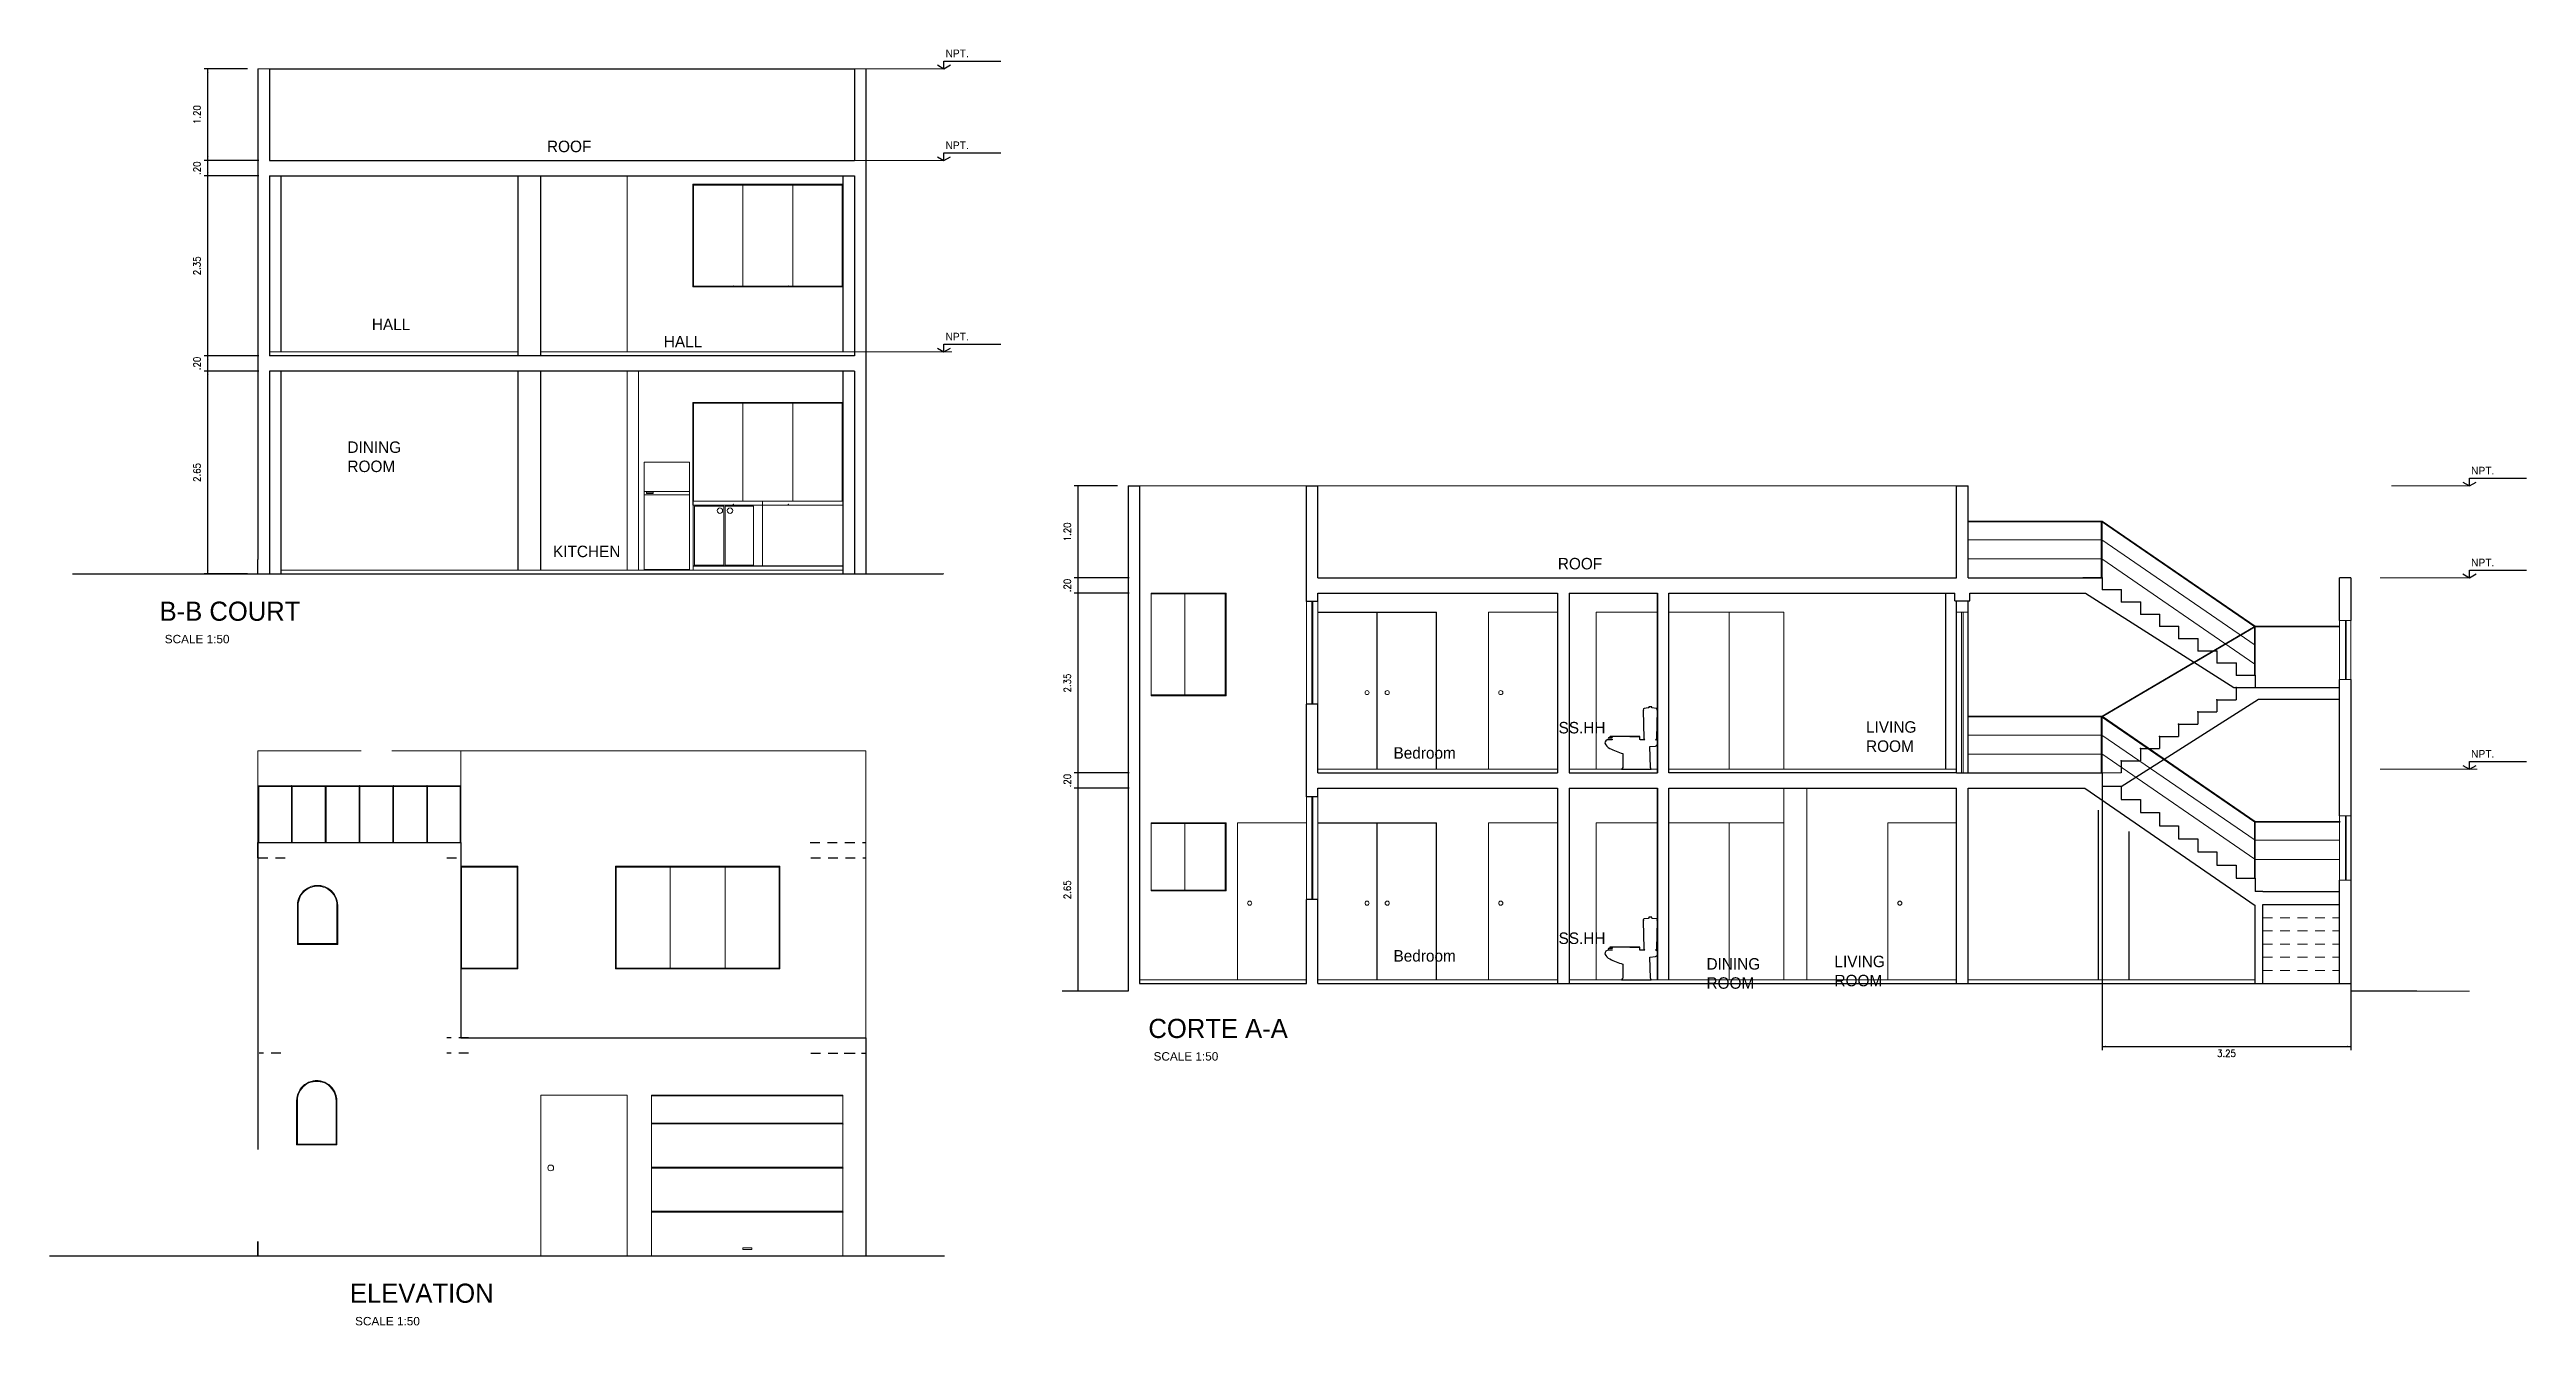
# Model space of a CAD drawing. Header units: millimetres. Extents: x -1414 to 2664, y 674 to 1517.
# Drawn here: x 1382.15 to 1414.5, y 816.61 to 833.28 of the extents above; entities that cross this region are included whole.
import ezdxf
from ezdxf.enums import TextEntityAlignment as Align

# ---------------------------------------------------------------- set-up
doc = ezdxf.new("R2010")
doc.units = ezdxf.units.MM
doc.header["$LTSCALE"] = 0.01
doc.linetypes.add('DASHED', pattern=[19.05, 12.7, -6.35])
doc.layers.get('0').update_dxf_attribs({"linetype": 'CONTINUOUS'})
for name, color, linetype, lineweight in [('.01', 1, 'CONTINUOUS', 9), ('.1', 2, 'CONTINUOUS', 13), ('Casco', 7, 'CONTINUOUS', 20), ('E PLANTA TECHO', 8, 'CONTINUOUS', 13), ('gradas', 131, 'CONTINUOUS', 13), ('MOBILIARIO', 250, 'CONTINUOUS', 9), ('MURO', 5, 'CONTINUOUS', 50)]:
    doc.layers.add(name, color=color, linetype=linetype, lineweight=lineweight)
for name, color, linetype in [('.2', 2, 'CONTINUOUS'), ('0.25', 5, 'CONTINUOUS'), ('06', 6, 'CONTINUOUS'), ('2', 2, 'CONTINUOUS'), ('IE-ALU', 3, 'CONTINUOUS'), ('PISO', 1, 'CONTINUOUS')]:
    doc.layers.add(name, color=color, linetype=linetype)
doc.layers.add('EQUIPAMIENTO', color=139, linetype='CONTINUOUS', lineweight=15, true_color=0x1d4e5d)
doc.styles.add('ARIAL-1', font='ARIAL-1')
doc.styles.add('NOTAS', font='NOTAS')
doc.styles.get("Standard").update_dxf_attribs({"font": 'STANDARD'})
doc.styles.add('TEXTO', font='TEXTO')
doc.styles.add('titulo', font='titulo')
doc.dimstyles.get("Standard").update_dxf_attribs({"dimscale": 0.05, "dimtxt": 1.8, "dimasz": 1, "dimexe": 1, "dimexo": 1, "dimgap": 0.9, "dimtad": 0, "dimtoh": 1, "dimzin": 4, "dimdsep": 46, "dimcen": 0.09, "dimclrd": 2, "dimclre": 1, "dimclrt": 3, "dimadec": 0, "dimazin": 0, "dimtfac": 1, "dimtdec": 4, "dimtofl": 0, "dimtmove": 0, "dimatfit": 3, "dimfxl": 0.05, "dimtolj": 1, "dimtzin": 0, "dimarcsym": 0})

msp = doc.modelspace()

# ---------------------------------------------------------------- texts
at = {"style": 'NOTAS'}
for p in [(1393.851, 833.175), (1393.851, 831.975), (1393.851, 829.476), (1413.775, 827.726), (1413.775, 826.526), (1413.775, 824.027)]:
    msp.add_text('NPT.', height=0.1, dxfattribs=at).set_placement(p)
at = {"layer": '2', "char_height": 0.15, "attachment_point": 1, "style": 'TEXTO'}
for s, insert, width in [('ROOF', (1388.646, 832.085), 0.46667), ('HALL', (1386.359, 829.761), 0.46667), ('HALL', (1390.172, 829.536), 0.46667), ('DINING ROOM', (1386.04, 828.157), 1.24583), ('KITCHEN', (1388.725, 826.796), 0.76667), ('ROOF', (1401.848, 826.636), 0.46667), ('\\pxqc;SS.HH', (1401.585, 824.494), 1.15833), ('LIVING ROOM', (1405.873, 824.503), 1.24583), ('Bedroom', (1399.702, 824.164), 0.8), ('\\pxqc;SS.HH', (1401.585, 821.744), 1.15833), ('Bedroom', (1399.702, 821.514), 0.8), ('DINING ROOM', (1403.79, 821.409), 1.24583), ('LIVING ROOM', (1405.461, 821.441), 1.24583)]:
    msp.add_mtext(s, dxfattribs=dict(at, insert=insert, width=width))
at = {"layer": 'gradas', "char_height": 0.25, "attachment_point": 1, "style": 'titulo'}
for s, insert, width in [('B-B COURT', (1383.587, 826.065), 1.82639), ('CORTE A-A', (1396.501, 820.616), 1.85417), ('ELEVATION', (1386.073, 817.158), 1.75)]:
    msp.add_mtext(s, dxfattribs=dict(at, insert=insert, width=width))
at = {"layer": 'MOBILIARIO', "style": 'ARIAL-1'}
for p in [(1384.5, 825.521), (1397.414, 820.071), (1386.986, 816.613)]:
    msp.add_text('SCALE 1:50', height=0.11, dxfattribs=at).set_placement(p, align=Align.RIGHT)

# ---------------------------------------------------------------- blocks, each defined once
blk = doc.blocks.new('*D41')
at = {"layer": '.1', "color": 1, "linetype": 'ByBlock', "lineweight": -2}
for p, q in [((1384.885, 829.076), (1384.167, 829.076)), ((1384.735, 826.426), (1384.167, 826.426))]:
    blk.add_line(p, q, dxfattribs=at)
at = {"layer": '.1', "color": 2, "linetype": 'ByBlock', "lineweight": -2}
blk.add_line((1384.217, 826.426), (1384.217, 829.076), dxfattribs=at)
for points in [[(1384.217, 829.076), (1384.226, 829.026), (1384.209, 829.026)], [(1384.217, 826.426), (1384.209, 826.476), (1384.226, 826.476)]]:
    blk.add_solid(points, dxfattribs=at)
at = {"layer": '.1', "color": 3, "linetype": 'CONTINUOUS', "lineweight": -2, "insert": (1384.076, 827.751), "char_height": 0.09, "width": 0.21, "attachment_point": 5, "rotation": 90}
blk.add_mtext('2.65', dxfattribs=at)
blk = doc.blocks.new('*D42')
at = {"layer": '.1', "color": 1, "linetype": 'ByBlock', "lineweight": -2}
for p, q in [((1384.885, 829.276), (1384.167, 829.276)), ((1384.885, 829.076), (1384.167, 829.076))]:
    blk.add_line(p, q, dxfattribs=at)
at = {"layer": '.1', "color": 2, "linetype": 'ByBlock', "lineweight": -2}
blk.add_line((1384.217, 829.076), (1384.217, 829.276), dxfattribs=at)
for points in [[(1384.217, 829.276), (1384.226, 829.226), (1384.209, 829.226)], [(1384.217, 829.076), (1384.209, 829.126), (1384.226, 829.126)]]:
    blk.add_solid(points, dxfattribs=at)
at = {"layer": '.1', "color": 3, "linetype": 'CONTINUOUS', "lineweight": -2, "insert": (1384.076, 829.176), "char_height": 0.09, "width": 0.14, "attachment_point": 5, "rotation": 90}
blk.add_mtext('.20', dxfattribs=at)
blk = doc.blocks.new('*D43')
at = {"layer": '.1', "color": 1, "linetype": 'ByBlock', "lineweight": -2}
for p, q in [((1384.885, 831.625), (1384.167, 831.625)), ((1384.885, 829.276), (1384.167, 829.276))]:
    blk.add_line(p, q, dxfattribs=at)
at = {"layer": '.1', "color": 2, "linetype": 'ByBlock', "lineweight": -2}
blk.add_line((1384.217, 829.276), (1384.217, 831.625), dxfattribs=at)
for points in [[(1384.217, 831.625), (1384.226, 831.575), (1384.209, 831.575)], [(1384.217, 829.276), (1384.209, 829.326), (1384.226, 829.326)]]:
    blk.add_solid(points, dxfattribs=at)
at = {"layer": '.1', "color": 3, "linetype": 'CONTINUOUS', "lineweight": -2, "insert": (1384.076, 830.451), "char_height": 0.09, "width": 0.21, "attachment_point": 5, "rotation": 90}
blk.add_mtext('2.35', dxfattribs=at)
blk = doc.blocks.new('*D44')
at = {"layer": '.1', "color": 1, "linetype": 'ByBlock', "lineweight": -2}
for p, q in [((1384.885, 831.825), (1384.167, 831.825)), ((1384.885, 831.625), (1384.167, 831.625))]:
    blk.add_line(p, q, dxfattribs=at)
at = {"layer": '.1', "color": 2, "linetype": 'ByBlock', "lineweight": -2}
blk.add_line((1384.217, 831.625), (1384.217, 831.825), dxfattribs=at)
for points in [[(1384.217, 831.825), (1384.226, 831.775), (1384.209, 831.775)], [(1384.217, 831.625), (1384.209, 831.675), (1384.226, 831.675)]]:
    blk.add_solid(points, dxfattribs=at)
at = {"layer": '.1', "color": 3, "linetype": 'CONTINUOUS', "lineweight": -2, "insert": (1384.076, 831.725), "char_height": 0.09, "width": 0.14, "attachment_point": 5, "rotation": 90}
blk.add_mtext('.20', dxfattribs=at)
blk = doc.blocks.new('*D45')
at = {"layer": '.1', "color": 1, "linetype": 'ByBlock', "lineweight": -2}
for p, q in [((1384.735, 833.025), (1384.167, 833.025)), ((1384.885, 831.825), (1384.167, 831.825))]:
    blk.add_line(p, q, dxfattribs=at)
at = {"layer": '.1', "color": 2, "linetype": 'ByBlock', "lineweight": -2}
blk.add_line((1384.217, 831.825), (1384.217, 833.025), dxfattribs=at)
for points in [[(1384.217, 833.025), (1384.226, 832.975), (1384.209, 832.975)], [(1384.217, 831.825), (1384.209, 831.875), (1384.226, 831.875)]]:
    blk.add_solid(points, dxfattribs=at)
at = {"layer": '.1', "color": 3, "linetype": 'CONTINUOUS', "lineweight": -2, "insert": (1384.076, 832.425), "char_height": 0.09, "width": 0.19, "attachment_point": 5, "rotation": 90}
blk.add_mtext('1.20', dxfattribs=at)
blk = doc.blocks.new('*D46')
at = {"layer": '.1', "color": 1, "linetype": 'ByBlock', "lineweight": -2}
for p, q in [((1396.249, 823.627), (1395.532, 823.627)), ((1396.099, 820.977), (1395.532, 820.977))]:
    blk.add_line(p, q, dxfattribs=at)
at = {"layer": '.1', "color": 2, "linetype": 'ByBlock', "lineweight": -2}
blk.add_line((1395.582, 820.977), (1395.582, 823.627), dxfattribs=at)
for points in [[(1395.582, 823.627), (1395.59, 823.577), (1395.573, 823.577)], [(1395.582, 820.977), (1395.573, 821.027), (1395.59, 821.027)]]:
    blk.add_solid(points, dxfattribs=at)
at = {"layer": '.1', "color": 3, "linetype": 'CONTINUOUS', "lineweight": -2, "insert": (1395.441, 822.302), "char_height": 0.09, "width": 0.21, "attachment_point": 5, "rotation": 90}
blk.add_mtext('2.65', dxfattribs=at)
blk = doc.blocks.new('*D47')
at = {"layer": '.1', "color": 1, "linetype": 'ByBlock', "lineweight": -2}
for p, q in [((1396.249, 823.827), (1395.532, 823.827)), ((1396.249, 823.627), (1395.532, 823.627))]:
    blk.add_line(p, q, dxfattribs=at)
at = {"layer": '.1', "color": 2, "linetype": 'ByBlock', "lineweight": -2}
blk.add_line((1395.582, 823.627), (1395.582, 823.827), dxfattribs=at)
for points in [[(1395.582, 823.827), (1395.59, 823.777), (1395.573, 823.777)], [(1395.582, 823.627), (1395.573, 823.677), (1395.59, 823.677)]]:
    blk.add_solid(points, dxfattribs=at)
at = {"layer": '.1', "color": 3, "linetype": 'CONTINUOUS', "lineweight": -2, "insert": (1395.441, 823.727), "char_height": 0.09, "width": 0.14, "attachment_point": 5, "rotation": 90}
blk.add_mtext('.20', dxfattribs=at)
blk = doc.blocks.new('*D48')
at = {"layer": '.1', "color": 1, "linetype": 'ByBlock', "lineweight": -2}
for p, q in [((1396.249, 826.176), (1395.532, 826.176)), ((1396.249, 823.827), (1395.532, 823.827))]:
    blk.add_line(p, q, dxfattribs=at)
at = {"layer": '.1', "color": 2, "linetype": 'ByBlock', "lineweight": -2}
blk.add_line((1395.582, 823.827), (1395.582, 826.176), dxfattribs=at)
for points in [[(1395.582, 826.176), (1395.59, 826.126), (1395.573, 826.126)], [(1395.582, 823.827), (1395.573, 823.877), (1395.59, 823.877)]]:
    blk.add_solid(points, dxfattribs=at)
at = {"layer": '.1', "color": 3, "linetype": 'CONTINUOUS', "lineweight": -2, "insert": (1395.441, 825.002), "char_height": 0.09, "width": 0.21, "attachment_point": 5, "rotation": 90}
blk.add_mtext('2.35', dxfattribs=at)
blk = doc.blocks.new('*D49')
at = {"layer": '.1', "color": 1, "linetype": 'ByBlock', "lineweight": -2}
for p, q in [((1396.249, 826.376), (1395.532, 826.376)), ((1396.249, 826.176), (1395.532, 826.176))]:
    blk.add_line(p, q, dxfattribs=at)
at = {"layer": '.1', "color": 2, "linetype": 'ByBlock', "lineweight": -2}
blk.add_line((1395.582, 826.176), (1395.582, 826.376), dxfattribs=at)
for points in [[(1395.582, 826.376), (1395.59, 826.326), (1395.573, 826.326)], [(1395.582, 826.176), (1395.573, 826.226), (1395.59, 826.226)]]:
    blk.add_solid(points, dxfattribs=at)
at = {"layer": '.1', "color": 3, "linetype": 'CONTINUOUS', "lineweight": -2, "insert": (1395.441, 826.276), "char_height": 0.09, "width": 0.14, "attachment_point": 5, "rotation": 90}
blk.add_mtext('.20', dxfattribs=at)
blk = doc.blocks.new('*D50')
at = {"layer": '.1', "color": 1, "linetype": 'ByBlock', "lineweight": -2}
for p, q in [((1396.099, 827.576), (1395.532, 827.576)), ((1396.249, 826.376), (1395.532, 826.376))]:
    blk.add_line(p, q, dxfattribs=at)
at = {"layer": '.1', "color": 2, "linetype": 'ByBlock', "lineweight": -2}
blk.add_line((1395.582, 826.376), (1395.582, 827.576), dxfattribs=at)
for points in [[(1395.582, 827.576), (1395.59, 827.526), (1395.573, 827.526)], [(1395.582, 826.376), (1395.573, 826.426), (1395.59, 826.426)]]:
    blk.add_solid(points, dxfattribs=at)
at = {"layer": '.1', "color": 3, "linetype": 'CONTINUOUS', "lineweight": -2, "insert": (1395.441, 826.976), "char_height": 0.09, "width": 0.19, "attachment_point": 5, "rotation": 90}
blk.add_mtext('1.20', dxfattribs=at)
blk = doc.blocks.new('*D170')
at = {"layer": '.1', "color": 1, "linetype": 'ByBlock', "lineweight": -2}
for p, q in [((1408.956, 823.777), (1408.956, 820.206)), ((1412.206, 823.777), (1412.206, 820.206))]:
    blk.add_line(p, q, dxfattribs=at)
at = {"layer": '.1', "color": 2, "linetype": 'ByBlock', "lineweight": -2}
blk.add_line((1408.956, 820.256), (1412.206, 820.256), dxfattribs=at)
for points in [[(1408.956, 820.256), (1409.006, 820.265), (1409.006, 820.248)], [(1412.206, 820.256), (1412.156, 820.248), (1412.156, 820.265)]]:
    blk.add_solid(points, dxfattribs=at)
at = {"layer": '.1', "color": 3, "linetype": 'CONTINUOUS', "lineweight": -2, "insert": (1410.581, 820.166), "char_height": 0.09, "width": 0.21, "attachment_point": 5}
blk.add_mtext('3.25', dxfattribs=at)

# ---------------------------------------------------------------- dimensions: what is measured, and where the dimension line sits
at = {"layer": '.1'}
for base, p1, p2, picture, middle in [((1384.217, 833.025), (1384.935, 831.825), (1384.785, 833.025), '*D45', (1384.076, 832.425)), ((1384.217, 831.825), (1384.935, 831.625), (1384.935, 831.825), '*D44', (1384.076, 831.725)), ((1384.217, 831.625), (1384.935, 829.276), (1384.935, 831.625), '*D43', (1384.076, 830.451)), ((1384.217, 829.276), (1384.935, 829.076), (1384.935, 829.276), '*D42', (1384.076, 829.176)), ((1384.217, 829.076), (1384.785, 826.426), (1384.935, 829.076), '*D41', (1384.076, 827.751)), ((1395.582, 827.576), (1396.299, 826.376), (1396.149, 827.576), '*D50', (1395.441, 826.976)), ((1395.582, 826.376), (1396.299, 826.176), (1396.299, 826.376), '*D49', (1395.441, 826.276)), ((1395.582, 826.176), (1396.299, 823.827), (1396.299, 826.176), '*D48', (1395.441, 825.002)), ((1395.582, 823.827), (1396.299, 823.627), (1396.299, 823.827), '*D47', (1395.441, 823.727)), ((1395.582, 823.627), (1396.149, 820.977), (1396.299, 823.627), '*D46', (1395.441, 822.302))]:
    dim = msp.add_linear_dim(base=base, p1=p1, p2=p2, angle=90, dimstyle='Standard', dxfattribs=at)
    dim.commit()
    dim.dimension.update_dxf_attribs({"geometry": picture, "text_midpoint": middle})
at = {"layer": '.1', "color": 5}
dim = msp.add_linear_dim(base=(1412.206, 820.256), p1=(1408.956, 823.827), p2=(1412.206, 823.827), dimstyle='Standard', dxfattribs=at)
dim.commit()
dim.dimension.update_dxf_attribs({"geometry": '*D170', "text_midpoint": (1410.581, 820.166)})

# ---------------------------------------------------------------- linework, layer by layer
at = {"layer": '.01'}
for p, q in [((1408.956, 827.118), (1407.206, 827.118)), ((1408.956, 827.108), (1407.206, 827.108)), ((1408.956, 826.871), (1407.206, 826.871)), ((1408.946, 826.376), (1408.946, 827.118)), ((1408.95, 827.11), (1410.95, 825.735)), ((1408.954, 826.872), (1410.954, 825.497)), ((1408.956, 827.118), (1410.956, 825.743)), ((1408.956, 826.376), (1408.956, 827.118)), ((1408.956, 826.624), (1407.206, 826.624)), ((1408.953, 826.625), (1410.953, 825.25)), ((1408.956, 824.569), (1410.956, 825.743)), ((1408.956, 824.56), (1410.956, 825.735)), ((1410.946, 825.102), (1410.946, 825.743)), ((1410.95, 825.735), (1412.05, 825.735)), ((1410.956, 825.102), (1410.956, 825.743)), ((1410.956, 825.743), (1412.056, 825.743)), ((1408.956, 824.569), (1407.206, 824.569)), ((1408.956, 824.559), (1407.206, 824.559)), ((1408.956, 824.321), (1407.206, 824.321)), ((1408.946, 823.827), (1408.946, 824.569)), ((1408.95, 824.56), (1410.95, 823.185)), ((1408.954, 824.323), (1410.954, 822.948)), ((1408.956, 824.569), (1410.956, 823.194)), ((1408.956, 823.827), (1408.956, 824.569)), ((1408.956, 824.074), (1407.206, 824.074)), ((1408.953, 824.076), (1410.953, 822.701)), ((1387.522, 823.66), (1384.872, 823.66)), ((1384.872, 822.918), (1384.872, 823.66)), ((1387.522, 823.65), (1384.872, 823.65)), ((1384.882, 822.918), (1384.882, 823.66)), ((1385.309, 822.918), (1385.309, 823.66)), ((1385.319, 822.918), (1385.319, 823.66)), ((1385.751, 822.918), (1385.751, 823.66)), ((1385.761, 822.918), (1385.761, 823.66)), ((1386.192, 822.918), (1386.192, 823.66)), ((1386.202, 822.918), (1386.202, 823.66)), ((1386.634, 822.918), (1386.634, 823.66)), ((1386.644, 822.918), (1386.644, 823.66)), ((1387.076, 822.918), (1387.076, 823.66)), ((1387.086, 822.918), (1387.086, 823.66)), ((1387.512, 822.918), (1387.512, 823.66)), ((1387.522, 822.918), (1387.522, 823.66)), ((1410.946, 822.452), (1410.946, 823.194)), ((1410.956, 822.452), (1410.956, 823.194)), ((1410.956, 823.194), (1412.056, 823.194)), ((1410.956, 823.184), (1412.056, 823.184)), ((1410.954, 822.948), (1412.054, 822.948)), ((1410.956, 822.699), (1412.056, 822.699)), ((1387.522, 820.369), (1387.522, 821.11))]:
    msp.add_line(p, q, dxfattribs=at)
at = {"layer": '.01', "lineweight": -2}
for p, q in [((1398.715, 825.927), (1400.262, 825.927)), ((1399.489, 823.877), (1399.489, 825.927)), ((1400.262, 823.877), (1400.262, 825.927)), ((1398.715, 823.177), (1400.262, 823.177)), ((1399.489, 821.127), (1399.489, 823.177)), ((1400.262, 821.127), (1400.262, 823.177))]:
    msp.add_line(p, q, dxfattribs=at)
at = {"layer": '.01', "linetype": 'DASHED'}
for p, q in [((1410.956, 825.498), (1410.956, 825.102)), ((1411.056, 821.936), (1412.056, 821.936)), ((1411.056, 821.764), (1412.056, 821.764)), ((1411.056, 821.593), (1412.056, 821.593)), ((1411.056, 821.421), (1412.056, 821.421)), ((1411.056, 821.249), (1412.056, 821.249))]:
    msp.add_line(p, q, dxfattribs=at)
at = {"layer": '.01'}
for centre in [(1399.357, 824.877), (1399.62, 824.877), (1401.103, 824.877), (1397.824, 822.127), (1399.357, 822.127), (1399.62, 822.127), (1401.103, 822.127), (1406.315, 822.127)]:
    msp.add_circle(centre, 0.0269, dxfattribs=at)
for p in [(1391.204, 831.506), (1391.858, 831.506), (1391.204, 828.656), (1391.858, 828.656), (1408.946, 826.871), (1408.946, 826.624), (1408.946, 824.321), (1408.946, 824.074)]:
    msp.add_point(p, dxfattribs=at)
at = {"layer": '.1', "color": 5}
for p, q in [((1385.022, 833.025), (1384.872, 833.025)), ((1392.662, 833.025), (1392.812, 833.025))]:
    msp.add_line(p, q, dxfattribs=at)
at = {"layer": '.1'}
for p, q in [((1389.692, 831.625), (1389.692, 829.326)), ((1389.692, 831.625), (1389.692, 829.326)), ((1389.692, 831.625), (1389.692, 829.326)), ((1392.512, 831.516), (1390.55, 831.516)), ((1390.55, 831.516), (1390.55, 830.176)), ((1392.512, 831.506), (1390.55, 831.506)), ((1390.56, 831.516), (1390.56, 830.176)), ((1391.204, 831.516), (1391.204, 830.175)), ((1391.858, 831.516), (1391.858, 830.175)), ((1392.502, 831.516), (1392.502, 830.176)), ((1392.512, 831.516), (1392.512, 830.176)), ((1392.512, 830.186), (1390.55, 830.186)), ((1390.55, 830.176), (1392.512, 830.176)), ((1388.267, 829.326), (1385.022, 829.326)), ((1392.662, 829.326), (1388.567, 829.326)), ((1389.692, 829.076), (1389.692, 826.476)), ((1389.692, 829.076), (1389.692, 826.476)), ((1389.692, 829.076), (1389.692, 826.476)), ((1389.842, 829.076), (1389.842, 826.476)), ((1392.512, 828.666), (1390.55, 828.666)), ((1390.55, 828.666), (1390.55, 827.326)), ((1392.512, 828.656), (1390.55, 828.656)), ((1390.56, 828.666), (1390.56, 827.376)), ((1391.204, 828.666), (1391.204, 827.376)), ((1391.858, 828.666), (1391.858, 827.376)), ((1392.502, 828.666), (1392.502, 827.376)), ((1392.512, 828.666), (1392.512, 827.376)), ((1396.386, 827.576), (1398.565, 827.576)), ((1398.715, 827.576), (1407.056, 827.576)), ((1390.557, 827.336), (1390.55, 827.336)), ((1390.55, 827.326), (1390.557, 827.326)), ((1385.172, 826.476), (1385.875, 826.476)), ((1385.875, 826.476), (1392.512, 826.476)), ((1396.536, 826.177), (1396.536, 824.836)), ((1397.515, 826.176), (1396.536, 826.176)), ((1397.515, 826.166), (1396.536, 826.166)), ((1396.978, 826.176), (1396.978, 824.835)), ((1397.505, 826.176), (1397.505, 824.836)), ((1397.515, 826.176), (1397.515, 824.836)), ((1398.565, 826.067), (1398.565, 824.727)), ((1398.634, 826.067), (1398.634, 824.727)), ((1398.647, 826.067), (1398.647, 824.727)), ((1398.715, 826.067), (1398.715, 824.727)), ((1400.944, 823.877), (1400.944, 825.927)), ((1400.944, 825.927), (1401.844, 825.927)), ((1402.349, 825.927), (1403.149, 825.927)), ((1402.349, 825.927), (1402.349, 823.877)), ((1404.799, 825.927), (1403.299, 825.927)), ((1404.085, 825.927), (1404.085, 823.877)), ((1404.799, 823.877), (1404.799, 825.927)), ((1407.206, 825.927), (1407.056, 825.927)), ((1407.118, 823.827), (1407.118, 825.927)), ((1407.143, 823.827), (1407.143, 825.927)), ((1412.133, 825.817), (1412.056, 825.817)), ((1412.056, 825.817), (1412.206, 825.817)), ((1412.056, 825.817), (1412.056, 825.047)), ((1412.133, 825.817), (1412.133, 825.047)), ((1412.146, 825.817), (1412.146, 825.047)), ((1412.206, 825.817), (1412.206, 825.047)), ((1412.133, 825.047), (1412.056, 825.047)), ((1412.056, 825.047), (1412.206, 825.047)), ((1397.515, 824.846), (1396.536, 824.846)), ((1396.536, 824.836), (1397.515, 824.836)), ((1384.872, 824.118), (1384.872, 820.369)), ((1384.872, 824.118), (1386.221, 824.118)), ((1386.621, 824.118), (1392.812, 824.118)), ((1387.522, 822.918), (1387.522, 824.118)), ((1392.812, 824.118), (1392.812, 820.369)), ((1392.812, 824.118), (1392.812, 820.369)), ((1392.812, 824.118), (1392.812, 820.369)), ((1398.715, 823.877), (1401.844, 823.877)), ((1401.994, 823.877), (1403.149, 823.877)), ((1407.056, 823.877), (1403.299, 823.877)), ((1404.799, 821.127), (1404.799, 823.627)), ((1405.099, 821.127), (1405.099, 823.627)), ((1398.565, 823.517), (1398.565, 822.177)), ((1398.634, 823.517), (1398.634, 822.177)), ((1398.647, 823.517), (1398.647, 822.177)), ((1398.715, 823.517), (1398.715, 822.177)), ((1396.536, 823.178), (1396.536, 822.287)), ((1397.515, 823.177), (1396.536, 823.177)), ((1397.515, 823.167), (1396.536, 823.167)), ((1396.978, 823.177), (1396.978, 822.286)), ((1397.515, 823.177), (1397.505, 823.177)), ((1397.505, 823.177), (1397.505, 822.287)), ((1397.515, 823.167), (1397.505, 823.167)), ((1397.515, 823.177), (1397.515, 822.287)), ((1397.665, 821.127), (1397.665, 823.177)), ((1397.665, 823.177), (1398.565, 823.177)), ((1400.944, 821.127), (1400.944, 823.177)), ((1400.944, 823.177), (1401.844, 823.177)), ((1402.349, 823.177), (1403.149, 823.177)), ((1402.349, 823.177), (1402.349, 821.127)), ((1403.299, 823.177), (1404.799, 823.177)), ((1404.085, 823.177), (1404.085, 821.127)), ((1406.156, 821.127), (1406.156, 823.177)), ((1406.156, 823.177), (1407.056, 823.177)), ((1412.133, 823.267), (1412.056, 823.267)), ((1412.056, 823.267), (1412.206, 823.267)), ((1412.056, 823.267), (1412.056, 822.427)), ((1412.133, 823.267), (1412.133, 822.427)), ((1412.146, 823.267), (1412.146, 822.427)), ((1412.206, 823.267), (1412.206, 822.427)), ((1388.267, 822.609), (1387.522, 822.609)), ((1387.522, 822.609), (1387.522, 821.269)), ((1388.267, 822.599), (1387.522, 822.599)), ((1387.532, 822.609), (1387.532, 821.279)), ((1388.257, 821.279), (1388.257, 822.609)), ((1388.267, 821.269), (1388.267, 822.609)), ((1391.687, 822.609), (1389.541, 822.609)), ((1389.541, 822.609), (1389.541, 821.269)), ((1391.687, 822.599), (1389.541, 822.599)), ((1389.551, 822.609), (1389.551, 821.269)), ((1390.257, 822.609), (1390.257, 821.268)), ((1390.972, 822.609), (1390.972, 821.268)), ((1391.677, 822.609), (1391.677, 821.269)), ((1391.687, 822.609), (1391.687, 821.269)), ((1412.133, 822.427), (1412.056, 822.427)), ((1412.056, 822.427), (1412.206, 822.427)), ((1385.387, 821.589), (1385.387, 822.096)), ((1385.397, 821.589), (1385.397, 822.168)), ((1385.903, 822.168), (1385.903, 821.589)), ((1385.913, 822.096), (1385.913, 821.589)), ((1397.515, 822.297), (1396.536, 822.297)), ((1396.536, 822.287), (1397.515, 822.287)), ((1397.515, 822.297), (1397.505, 822.297)), ((1397.505, 822.287), (1397.515, 822.287)), ((1385.913, 821.589), (1385.387, 821.589)), ((1385.903, 821.599), (1385.397, 821.599)), ((1387.522, 821.279), (1388.257, 821.279)), ((1387.522, 821.269), (1388.267, 821.269)), ((1391.687, 821.279), (1389.541, 821.279)), ((1389.541, 821.269), (1391.687, 821.269)), ((1396.386, 821.127), (1398.565, 821.127)), ((1398.715, 821.127), (1401.844, 821.127)), ((1401.994, 821.127), (1407.056, 821.127)), ((1407.206, 821.127), (1410.956, 821.127)), ((1392.812, 820.169), (1392.812, 817.619)), ((1392.812, 820.169), (1392.812, 817.619)), ((1385.376, 819.22), (1385.376, 819.547)), ((1385.376, 819.426), (1385.376, 819.547)), ((1385.376, 819.547), (1385.376, 818.97)), ((1385.376, 819.547), (1385.376, 818.97)), ((1385.386, 819.214), (1385.386, 819.618)), ((1385.386, 819.423), (1385.386, 819.618)), ((1385.386, 819.618), (1385.386, 818.98)), ((1385.386, 819.618), (1385.386, 818.98)), ((1385.891, 819.618), (1385.891, 818.98)), ((1385.891, 819.618), (1385.891, 818.98)), ((1385.891, 819.214), (1385.891, 819.618)), ((1385.891, 819.423), (1385.891, 819.618)), ((1385.901, 819.547), (1385.901, 818.97)), ((1385.901, 819.547), (1385.901, 818.97)), ((1385.901, 819.22), (1385.901, 819.547)), ((1385.901, 819.426), (1385.901, 819.547)), ((1388.567, 819.619), (1389.692, 819.619)), ((1388.567, 819.619), (1388.567, 817.519)), ((1389.692, 819.619), (1389.692, 817.519)), ((1390.012, 819.619), (1392.512, 819.619)), ((1390.012, 819.619), (1390.012, 817.519)), ((1390.012, 819.609), (1392.512, 819.609)), ((1392.512, 819.619), (1392.512, 817.519)), ((1390.012, 819.253), (1392.512, 819.253)), ((1390.012, 819.243), (1392.512, 819.243)), ((1385.376, 818.97), (1385.376, 818.969)), ((1385.376, 818.97), (1385.901, 818.97)), ((1385.386, 818.98), (1385.891, 818.98)), ((1385.901, 818.97), (1385.851, 818.97)), ((1385.891, 818.98), (1385.852, 818.98)), ((1390.012, 818.678), (1392.512, 818.678)), ((1390.012, 818.668), (1392.512, 818.668)), ((1390.012, 818.103), (1392.512, 818.103)), ((1390.012, 818.093), (1392.512, 818.093))]:
    msp.add_line(p, q, dxfattribs=at)
for points in [[(1389.946, 827.494), (1390.032, 827.494), (1390.032, 827.477), (1389.946, 827.477)], [(1391.203, 817.627), (1391.32, 817.627), (1391.32, 817.603), (1391.203, 817.603)]]:
    msp.add_lwpolyline(points, close=True, dxfattribs=at)
msp.add_lwpolyline([(1409.206, 823.827), (1408.956, 823.827)], dxfattribs=at)
msp.add_circle((1388.695, 818.669), 0.0382, dxfattribs=at)
for centre, radius, start, end in [((1385.65, 822.096), 0.263, 74.1426, 180), ((1385.65, 822.096), 0.253, 74.1426, 180), ((1385.65, 822.096), 0.263, 0, 105.8574), ((1385.65, 822.096), 0.253, 0, 105.8574), ((1385.639, 819.547), 0.263, 74.1426, 180), ((1385.639, 819.547), 0.263, 74.1426, 180), ((1385.639, 819.547), 0.263, 74.1426, 180), ((1385.639, 819.547), 0.263, 74.1426, 180), ((1385.639, 819.547), 0.253, 74.1426, 180), ((1385.639, 819.547), 0.253, 74.1426, 180), ((1385.639, 819.547), 0.253, 74.1426, 180), ((1385.639, 819.547), 0.253, 74.1426, 180), ((1385.639, 819.547), 0.263, 0, 105.8574), ((1385.639, 819.547), 0.263, 0, 105.8574), ((1385.639, 819.547), 0.263, 0, 105.8574), ((1385.639, 819.547), 0.263, 0, 105.8574), ((1385.639, 819.547), 0.253, 0, 105.8574), ((1385.639, 819.547), 0.253, 0, 105.8574), ((1385.639, 819.547), 0.253, 0, 105.8574), ((1385.639, 819.547), 0.253, 0, 105.8574)]:
    msp.add_arc(centre, radius, start, end, dxfattribs=at)
for p in [(1391.081, 830.186), (1391.797, 830.186), (1391.081, 827.336), (1391.797, 827.336), (1396.978, 824.846), (1385.313, 823.66), (1386.197, 823.66), (1386.638, 823.66), (1387.08, 823.66), (1396.978, 822.297), (1390.257, 821.279), (1390.972, 821.279), (1392.512, 819.243), (1392.512, 818.668), (1392.512, 818.093)]:
    msp.add_point(p, dxfattribs=at)
at = {"layer": '.2'}
for p, q in [((1410.677, 824.942), (1412.056, 824.942)), ((1410.706, 824.942), (1410.706, 824.783)), ((1410.956, 825.102), (1410.956, 824.942)), ((1409.206, 823.649), (1411, 824.792)), ((1410.206, 824.624), (1410.206, 824.464)), ((1410.206, 824.624), (1410.456, 824.624)), ((1410.456, 824.783), (1410.456, 824.624)), ((1410.456, 824.783), (1410.706, 824.783)), ((1411, 824.792), (1412.056, 824.792)), ((1409.706, 824.305), (1409.706, 824.146)), ((1409.706, 824.305), (1409.956, 824.305)), ((1409.956, 824.464), (1409.956, 824.305)), ((1409.956, 824.464), (1410.206, 824.464)), ((1409.206, 823.986), (1409.206, 823.827)), ((1409.206, 823.986), (1409.456, 823.986)), ((1409.456, 824.146), (1409.456, 823.986)), ((1409.456, 824.146), (1409.706, 824.146))]:
    msp.add_line(p, q, dxfattribs=at)
msp.add_point((1410.706, 824.942), dxfattribs=at)
for points in [[(1393.745, 833.075), (1393.831, 833.025), (1393.918, 833.075)], [(1393.831, 833.025), (1393.831, 833.125), (1394.574, 833.125)], [(1393.745, 831.875), (1393.831, 831.825), (1393.918, 831.875)], [(1393.831, 831.825), (1393.831, 831.925), (1394.574, 831.925)], [(1393.831, 829.326), (1393.831, 829.426), (1394.574, 829.426)], [(1393.745, 829.376), (1393.831, 829.326), (1393.918, 829.376)], [(1413.669, 827.626), (1413.756, 827.576), (1413.843, 827.626)], [(1413.756, 827.576), (1413.756, 827.676), (1414.499, 827.676)], [(1413.669, 826.426), (1413.756, 826.376), (1413.843, 826.426)], [(1413.756, 826.376), (1413.756, 826.476), (1414.499, 826.476)], [(1413.669, 823.927), (1413.756, 823.877), (1413.843, 823.927)], [(1413.756, 823.877), (1413.756, 823.977), (1414.499, 823.977)]]:
    msp.add_lwpolyline(points)
for points in [[(1402.908, 824.302), (1402.531, 824.302, 1), (1402.531, 824.292), (1402.557, 824.292), (1402.557, 824.287), (1402.516, 824.287, 1), (1402.516, 824.267), (1402.556, 824.267), (1402.556, 824.262), (1402.546, 824.262), (1402.509, 824.262, 0.414214), (1402.464, 824.216, 0.227886), (1402.526, 824.149, 0.047213), (1402.699, 824.081), (1402.695, 823.899, -0.197628), (1402.681, 823.877), (1403.069, 823.877, -0.100146), (1403.06, 823.899), (1403.051, 824.173), (1403.125, 824.179, 0.297297), (1403.149, 824.206), (1403.149, 824.239, 0.396058), (1403.13, 824.262), (1403.125, 824.262, 0.286688), (1403.141, 824.283), (1403.149, 824.643, 0.266644), (1403.146, 824.648, -0.221102), (1403.144, 824.651, 0.369181), (1403.139, 824.655), (1403.146, 824.655, 0.404393), (1403.149, 824.658, 0.377478), (1403.136, 824.671), (1403.081, 824.676), (1403.08, 824.678, 0.387148), (1403.079, 824.679, 0.000255), (1403.075, 824.679), (1403.075, 824.691, 0.414214), (1403.074, 824.692), (1403.055, 824.692), (1403.036, 824.692, 0.414214), (1403.035, 824.691), (1403.035, 824.679, 0.000255), (1403.031, 824.679, 0.387148), (1403.03, 824.678), (1403.03, 824.676), (1402.975, 824.671, 0.377478), (1402.962, 824.658, 0.404393), (1402.965, 824.655), (1402.972, 824.655, 0.369181), (1402.967, 824.651, -0.221102), (1402.964, 824.648, 0.266644), (1402.962, 824.643), (1402.97, 824.283, 0.286688), (1402.986, 824.262), (1402.925, 824.262), (1402.925, 824.265), (1402.918, 824.265), (1402.918, 824.303), (1402.908, 824.303), (1402.908, 824.302), (1402.789, 824.302)], [(1402.908, 824.302), (1402.531, 824.302, 1), (1402.531, 824.292), (1402.557, 824.292), (1402.557, 824.287), (1402.516, 824.287, 1), (1402.516, 824.267), (1402.556, 824.267), (1402.556, 824.262), (1402.546, 824.262), (1402.509, 824.262, 0.414214), (1402.464, 824.216, 0.227886), (1402.526, 824.149, 0.047213), (1402.699, 824.081), (1402.695, 823.899, -0.197628), (1402.681, 823.877), (1403.069, 823.877, -0.100146), (1403.06, 823.899), (1403.051, 824.173), (1403.125, 824.179, 0.297297), (1403.149, 824.206), (1403.149, 824.239, 0.396058), (1403.13, 824.262), (1403.125, 824.262, 0.286688), (1403.141, 824.283), (1403.149, 824.643, 0.266644), (1403.146, 824.648, -0.221102), (1403.144, 824.651, 0.369181), (1403.139, 824.655), (1403.146, 824.655, 0.404393), (1403.149, 824.658, 0.377478), (1403.136, 824.671), (1403.081, 824.676), (1403.08, 824.678, 0.387148), (1403.079, 824.679, 0.000255), (1403.075, 824.679), (1403.075, 824.691, 0.414214), (1403.074, 824.692), (1403.055, 824.692), (1403.036, 824.692, 0.414214), (1403.035, 824.691), (1403.035, 824.679, 0.000255), (1403.031, 824.679, 0.387148), (1403.03, 824.678), (1403.03, 824.676), (1402.975, 824.671, 0.377478), (1402.962, 824.658, 0.404393), (1402.965, 824.655), (1402.972, 824.655, 0.369181), (1402.967, 824.651, -0.221102), (1402.964, 824.648, 0.266644), (1402.962, 824.643), (1402.97, 824.283, 0.286688), (1402.986, 824.262), (1402.925, 824.262), (1402.925, 824.265), (1402.918, 824.265), (1402.918, 824.303), (1402.908, 824.303), (1402.908, 824.302), (1402.789, 824.302)], [(1402.908, 821.552), (1402.531, 821.552, 1), (1402.531, 821.542), (1402.557, 821.542), (1402.557, 821.537), (1402.516, 821.537, 1), (1402.516, 821.517), (1402.556, 821.517), (1402.556, 821.512), (1402.546, 821.512), (1402.509, 821.512, 0.414214), (1402.464, 821.466, 0.227886), (1402.526, 821.399, 0.047213), (1402.699, 821.331), (1402.695, 821.149, -0.197628), (1402.681, 821.127), (1403.069, 821.127, -0.100146), (1403.06, 821.149), (1403.051, 821.423), (1403.125, 821.429, 0.297297), (1403.149, 821.456), (1403.149, 821.489, 0.396058), (1403.13, 821.512), (1403.125, 821.512, 0.286688), (1403.141, 821.533), (1403.149, 821.893, 0.266644), (1403.146, 821.898, -0.221102), (1403.144, 821.901, 0.369181), (1403.139, 821.905), (1403.146, 821.905, 0.404393), (1403.149, 821.908, 0.377478), (1403.136, 821.921), (1403.081, 821.926), (1403.08, 821.928, 0.387148), (1403.079, 821.929, 0.000255), (1403.075, 821.929), (1403.075, 821.941, 0.414214), (1403.074, 821.942), (1403.055, 821.942), (1403.036, 821.942, 0.414214), (1403.035, 821.941), (1403.035, 821.929, 0.000255), (1403.031, 821.929, 0.387148), (1403.03, 821.928), (1403.03, 821.926), (1402.975, 821.921, 0.377478), (1402.962, 821.908, 0.404393), (1402.965, 821.905), (1402.972, 821.905, 0.369181), (1402.967, 821.901, -0.221102), (1402.964, 821.898, 0.266644), (1402.962, 821.893), (1402.97, 821.533, 0.286688), (1402.986, 821.512), (1402.925, 821.512), (1402.925, 821.515), (1402.918, 821.515), (1402.918, 821.553), (1402.908, 821.553), (1402.908, 821.552), (1402.789, 821.552)], [(1402.908, 821.552), (1402.531, 821.552, 1), (1402.531, 821.542), (1402.557, 821.542), (1402.557, 821.537), (1402.516, 821.537, 1), (1402.516, 821.517), (1402.556, 821.517), (1402.556, 821.512), (1402.546, 821.512), (1402.509, 821.512, 0.414214), (1402.464, 821.466, 0.227886), (1402.526, 821.399, 0.047213), (1402.699, 821.331), (1402.695, 821.149, -0.197628), (1402.681, 821.127), (1403.069, 821.127, -0.100146), (1403.06, 821.149), (1403.051, 821.423), (1403.125, 821.429, 0.297297), (1403.149, 821.456), (1403.149, 821.489, 0.396058), (1403.13, 821.512), (1403.125, 821.512, 0.286688), (1403.141, 821.533), (1403.149, 821.893, 0.266644), (1403.146, 821.898, -0.221102), (1403.144, 821.901, 0.369181), (1403.139, 821.905), (1403.146, 821.905, 0.404393), (1403.149, 821.908, 0.377478), (1403.136, 821.921), (1403.081, 821.926), (1403.08, 821.928, 0.387148), (1403.079, 821.929, 0.000255), (1403.075, 821.929), (1403.075, 821.941, 0.414214), (1403.074, 821.942), (1403.055, 821.942), (1403.036, 821.942, 0.414214), (1403.035, 821.941), (1403.035, 821.929, 0.000255), (1403.031, 821.929, 0.387148), (1403.03, 821.928), (1403.03, 821.926), (1402.975, 821.921, 0.377478), (1402.962, 821.908, 0.404393), (1402.965, 821.905), (1402.972, 821.905, 0.369181), (1402.967, 821.901, -0.221102), (1402.964, 821.898, 0.266644), (1402.962, 821.893), (1402.97, 821.533, 0.286688), (1402.986, 821.512), (1402.925, 821.512), (1402.925, 821.515), (1402.918, 821.515), (1402.918, 821.553), (1402.908, 821.553), (1402.908, 821.552), (1402.789, 821.552)]]:
    msp.add_lwpolyline(points, format="xyb", close=True)
at = {"layer": '0.25'}
for p, q in [((1384.872, 833.025), (1384.872, 826.616)), ((1384.872, 833.025), (1384.872, 826.616)), ((1385.022, 833.025), (1385.022, 831.825)), ((1392.662, 833.025), (1392.662, 831.825)), ((1392.812, 833.025), (1392.812, 829.276)), ((1392.812, 833.025), (1392.812, 829.276)), ((1392.812, 833.025), (1392.812, 829.276)), ((1385.022, 831.825), (1385.312, 831.825)), ((1385.022, 831.825), (1392.662, 831.825)), ((1385.022, 831.625), (1385.022, 829.276)), ((1385.022, 831.625), (1385.312, 831.625)), ((1385.022, 831.625), (1388.567, 831.625)), ((1388.567, 831.625), (1392.662, 831.625)), ((1392.662, 831.625), (1392.662, 829.276)), ((1388.567, 829.276), (1385.022, 829.276)), ((1392.662, 829.276), (1388.567, 829.276)), ((1392.812, 829.276), (1392.812, 826.426)), ((1385.022, 829.076), (1385.022, 826.426)), ((1388.567, 829.076), (1385.022, 829.076)), ((1392.662, 829.076), (1388.567, 829.076)), ((1392.662, 829.076), (1392.662, 826.426)), ((1392.812, 829.076), (1392.812, 826.526)), ((1392.812, 829.076), (1392.812, 826.526)), ((1396.236, 827.576), (1396.236, 820.977)), ((1396.236, 827.576), (1396.386, 827.576)), ((1396.386, 827.576), (1396.386, 821.077)), ((1398.565, 827.576), (1398.715, 827.576)), ((1398.565, 826.067), (1398.565, 827.576)), ((1398.715, 826.376), (1398.715, 827.576)), ((1407.056, 826.376), (1407.056, 827.576)), ((1407.056, 827.576), (1407.206, 827.576)), ((1407.206, 826.376), (1407.206, 827.576)), ((1384.872, 826.426), (1384.872, 826.616)), ((1390.006, 826.486), (1390.006, 826.476)), ((1390.306, 826.476), (1390.306, 826.486)), ((1398.715, 826.376), (1407.056, 826.376)), ((1407.206, 826.376), (1408.956, 826.376)), ((1408.956, 826.376), (1408.706, 826.376)), ((1408.956, 826.376), (1408.956, 826.217)), ((1409.206, 826.217), (1408.956, 826.217)), ((1409.206, 826.217), (1409.206, 826.058)), ((1412.056, 825.817), (1412.056, 826.376)), ((1412.206, 826.376), (1412.056, 826.376)), ((1412.206, 826.376), (1412.206, 825.817)), ((1398.715, 826.176), (1401.844, 826.176)), ((1398.715, 826.067), (1398.715, 826.176)), ((1401.844, 826.176), (1401.844, 823.827)), ((1401.994, 826.176), (1403.149, 826.176)), ((1401.994, 826.176), (1401.994, 823.827)), ((1403.149, 823.827), (1403.149, 826.176)), ((1403.149, 826.176), (1403.149, 823.827)), ((1403.299, 823.827), (1403.299, 826.176)), ((1403.299, 826.176), (1407.031, 826.176)), ((1406.913, 826.176), (1406.913, 823.877)), ((1407.031, 826.076), (1407.031, 826.176)), ((1407.031, 826.076), (1407.056, 826.076)), ((1407.056, 826.076), (1407.206, 826.076)), ((1407.056, 823.827), (1407.056, 826.076)), ((1407.206, 823.827), (1407.206, 826.076)), ((1407.206, 826.076), (1407.231, 826.076)), ((1407.231, 826.076), (1407.231, 826.176)), ((1408.741, 826.176), (1410.677, 824.942)), ((1409.456, 826.058), (1409.206, 826.058)), ((1409.456, 826.058), (1409.456, 825.898)), ((1409.706, 825.898), (1409.456, 825.898)), ((1409.706, 825.898), (1409.706, 825.739)), ((1409.706, 825.898), (1409.706, 825.739)), ((1409.956, 825.739), (1409.706, 825.739)), ((1409.956, 825.739), (1409.956, 825.58)), ((1410.206, 825.58), (1409.956, 825.58)), ((1410.206, 825.58), (1410.206, 825.42)), ((1410.456, 825.42), (1410.206, 825.42)), ((1410.456, 825.42), (1410.456, 825.261)), ((1410.456, 825.42), (1410.456, 825.261)), ((1410.706, 825.261), (1410.456, 825.261)), ((1410.706, 825.261), (1410.456, 825.261)), ((1410.706, 825.261), (1410.706, 825.102)), ((1410.706, 825.261), (1410.706, 825.102)), ((1410.956, 825.102), (1410.706, 825.102)), ((1410.956, 825.102), (1410.706, 825.102)), ((1410.956, 825.102), (1410.706, 825.102)), ((1410.956, 825.102), (1410.956, 824.942)), ((1412.056, 823.827), (1412.056, 825.047)), ((1412.206, 825.047), (1412.206, 823.827)), ((1398.565, 823.517), (1398.565, 824.727)), ((1398.715, 823.827), (1398.715, 824.727)), ((1398.715, 823.827), (1401.844, 823.827)), ((1398.715, 823.627), (1401.844, 823.627)), ((1398.715, 823.517), (1398.715, 823.627)), ((1401.844, 823.627), (1401.844, 821.077)), ((1401.994, 823.827), (1403.149, 823.827)), ((1401.994, 823.627), (1401.994, 821.077)), ((1401.994, 823.627), (1403.149, 823.627)), ((1403.149, 821.127), (1403.149, 823.627)), ((1403.149, 823.627), (1403.149, 821.127)), ((1407.056, 823.827), (1403.299, 823.827)), ((1403.299, 823.627), (1407.056, 823.627)), ((1403.299, 821.127), (1403.299, 823.627)), ((1407.056, 821.077), (1407.056, 823.627)), ((1407.206, 821.077), (1407.206, 823.627)), ((1407.206, 823.534), (1407.206, 823.627)), ((1408.732, 823.627), (1410.956, 822.098)), ((1408.956, 823.827), (1408.956, 823.655)), ((1412.056, 823.267), (1412.056, 823.827)), ((1412.206, 823.827), (1412.206, 823.267)), ((1384.872, 822.918), (1384.872, 820.369)), ((1384.872, 822.918), (1385.312, 822.918)), ((1384.872, 822.918), (1387.522, 822.918)), ((1384.872, 822.718), (1384.872, 822.918)), ((1387.522, 822.918), (1387.522, 822.718)), ((1387.522, 822.718), (1387.522, 820.369)), ((1412.056, 821.077), (1412.056, 822.427)), ((1412.206, 822.427), (1412.206, 821.077)), ((1398.565, 821.077), (1398.565, 822.177)), ((1398.715, 821.077), (1398.715, 822.177)), ((1411.056, 822.28), (1410.956, 822.28)), ((1410.956, 821.077), (1410.956, 822.098)), ((1411.056, 822.28), (1412.056, 822.28)), ((1411.056, 822.108), (1412.056, 822.108)), ((1411.056, 821.077), (1411.056, 822.108)), ((1384.872, 820.369), (1384.872, 818.91)), ((1387.522, 820.369), (1392.812, 820.369)), ((1392.812, 820.369), (1392.812, 817.519)), ((1384.872, 817.519), (1384.872, 817.709)), ((1384.872, 817.709), (1384.872, 817.519))]:
    msp.add_line(p, q, dxfattribs=at)
at = {"layer": '0.25', "color": 2}
for p, q in [((1385.022, 833.025), (1387.622, 833.025)), ((1387.622, 833.025), (1392.662, 833.025)), ((1385.172, 831.625), (1385.172, 829.326)), ((1388.267, 831.625), (1388.267, 829.276)), ((1388.567, 829.276), (1388.567, 831.625)), ((1392.512, 831.625), (1392.512, 829.326)), ((1385.172, 829.076), (1385.172, 826.426)), ((1388.267, 829.076), (1388.267, 826.476)), ((1388.567, 826.476), (1388.567, 829.076)), ((1392.512, 829.076), (1392.512, 826.426)), ((1408.906, 823.34), (1408.906, 821.132)), ((1409.306, 823.065), (1409.306, 821.132))]:
    msp.add_line(p, q, dxfattribs=at)
at = {"layer": '0.25', "color": 1, "linetype": 'DASHED'}
for p, q in [((1384.872, 822.718), (1385.312, 822.718)), ((1387.339, 822.918), (1387.522, 822.918)), ((1387.339, 822.718), (1387.522, 822.718)), ((1392.084, 822.918), (1392.812, 822.918)), ((1392.091, 822.718), (1392.812, 822.718)), ((1387.622, 820.369), (1387.339, 820.369)), ((1392.084, 820.369), (1392.812, 820.369)), ((1392.529, 820.369), (1392.812, 820.369)), ((1385.169, 820.169), (1384.886, 820.169)), ((1387.622, 820.169), (1387.339, 820.169)), ((1392.091, 820.169), (1392.812, 820.169)), ((1392.529, 820.169), (1392.812, 820.169))]:
    msp.add_line(p, q, dxfattribs=at)
at = {"layer": '0.25'}
for points in [[(1407.231, 826.176), (1408.741, 826.176)], [(1407.206, 823.827), (1408.956, 823.827), (1408.956, 823.655)], [(1407.206, 823.627), (1408.732, 823.627)], [(1408.706, 823.827), (1408.956, 823.827), (1408.956, 823.655)], [(1408.956, 823.655), (1409.206, 823.655), (1409.206, 823.483)], [(1409.206, 823.483), (1409.456, 823.483), (1409.456, 823.311)], [(1409.456, 823.311), (1409.706, 823.311), (1409.706, 823.139)], [(1409.706, 823.139), (1409.956, 823.139), (1409.956, 822.968)], [(1409.956, 822.968), (1410.206, 822.968), (1410.206, 822.796)], [(1410.206, 822.796), (1410.456, 822.796), (1410.456, 822.624)], [(1410.456, 822.624), (1410.706, 822.624), (1410.706, 822.452)], [(1410.706, 822.452), (1410.956, 822.452), (1410.956, 822.28)]]:
    msp.add_lwpolyline(points, dxfattribs=at)
for p in [(1408.956, 826.376), (1409.206, 826.217), (1409.456, 826.058), (1409.706, 825.898), (1409.706, 825.898), (1409.956, 825.739), (1410.206, 825.58), (1410.456, 825.42), (1410.456, 825.42), (1410.706, 825.261), (1410.956, 825.102), (1410.206, 824.624), (1410.456, 824.783), (1409.706, 824.305), (1409.956, 824.464), (1409.206, 823.986), (1409.456, 824.146)]:
    msp.add_point(p, dxfattribs=at)
at = {"layer": '06'}
for p, q in [((1382.45, 826.426), (1385.875, 826.426)), ((1385.875, 826.426), (1393.815, 826.426)), ((1396.386, 821.077), (1398.565, 821.077)), ((1398.715, 821.077), (1412.206, 821.077)), ((1412.206, 821.077), (1412.206, 820.977)), ((1396.236, 820.977), (1395.375, 820.977)), ((1413.066, 820.977), (1412.206, 820.977)), ((1382.15, 817.519), (1385.896, 817.519)), ((1385.896, 817.519), (1393.836, 817.519))]:
    msp.add_line(p, q, dxfattribs=at)
at = {"layer": 'Casco'}
for p, q in [((1390.557, 826.472), (1390.557, 827.376)), ((1392.512, 827.376), (1390.557, 827.376)), ((1391.46, 827.326), (1390.557, 827.326)), ((1390.957, 827.311), (1390.572, 827.311)), ((1390.572, 826.541), (1390.572, 827.311)), ((1390.957, 826.541), (1390.957, 827.311)), ((1391.342, 827.311), (1390.972, 827.311)), ((1390.972, 826.541), (1390.972, 827.311)), ((1391.342, 826.541), (1391.342, 827.311)), ((1391.46, 826.526), (1391.46, 827.376)), ((1392.512, 827.326), (1391.46, 827.326)), ((1390.957, 826.541), (1390.572, 826.541)), ((1391.342, 826.541), (1390.972, 826.541))]:
    msp.add_line(p, q, dxfattribs=at)
for centre in [(1390.905, 827.253), (1391.037, 827.253)]:
    msp.add_circle(centre, 0.0354, dxfattribs=at)
at = {"layer": 'E PLANTA TECHO'}
for p, q in [((1392.812, 833.025), (1393.831, 833.025)), ((1392.662, 831.825), (1393.831, 831.825)), ((1392.662, 829.326), (1393.932, 829.326)), ((1412.736, 827.576), (1413.756, 827.576)), ((1392.812, 826.426), (1393.831, 826.426)), ((1412.586, 826.376), (1413.756, 826.376)), ((1412.586, 823.877), (1413.856, 823.877)), ((1412.736, 820.977), (1413.756, 820.977))]:
    msp.add_line(p, q, dxfattribs=at)
at = {"layer": 'EQUIPAMIENTO'}
for p, q in [((1389.915, 827.888), (1390.507, 827.888)), ((1389.915, 826.486), (1389.915, 827.888)), ((1390.507, 827.888), (1390.507, 826.486)), ((1389.915, 827.505), (1390.507, 827.505)), ((1389.915, 827.461), (1390.507, 827.461)), ((1390.507, 826.486), (1389.915, 826.486))]:
    msp.add_line(p, q, dxfattribs=at)
at = {"layer": 'IE-ALU', "color": 2}
for p, q in [((1398.715, 826.067), (1398.565, 826.067)), ((1398.715, 824.727), (1398.565, 824.727)), ((1398.715, 823.517), (1398.565, 823.517)), ((1398.715, 822.177), (1398.565, 822.177))]:
    msp.add_line(p, q, dxfattribs=at)
at = {"layer": 'IE-ALU', "color": 5}
msp.add_line((1407.056, 823.827), (1407.206, 823.827), dxfattribs=at)
at = {"layer": 'MURO'}
msp.add_line((1412.056, 823.184), (1412.056, 823.194), dxfattribs=at)
at = {"layer": 'PISO'}
msp.add_line((1392.512, 826.526), (1390.557, 826.526), dxfattribs=at)

msp.set_redraw_order([(e.dxf.handle, doc.entitydb.next_handle()) for e in msp.query("TEXT MTEXT ATTDEF DIMENSION ARC_DIMENSION")])  # texts and dimensions are drawn at this point

doc.saveas('drawing.dxf')
